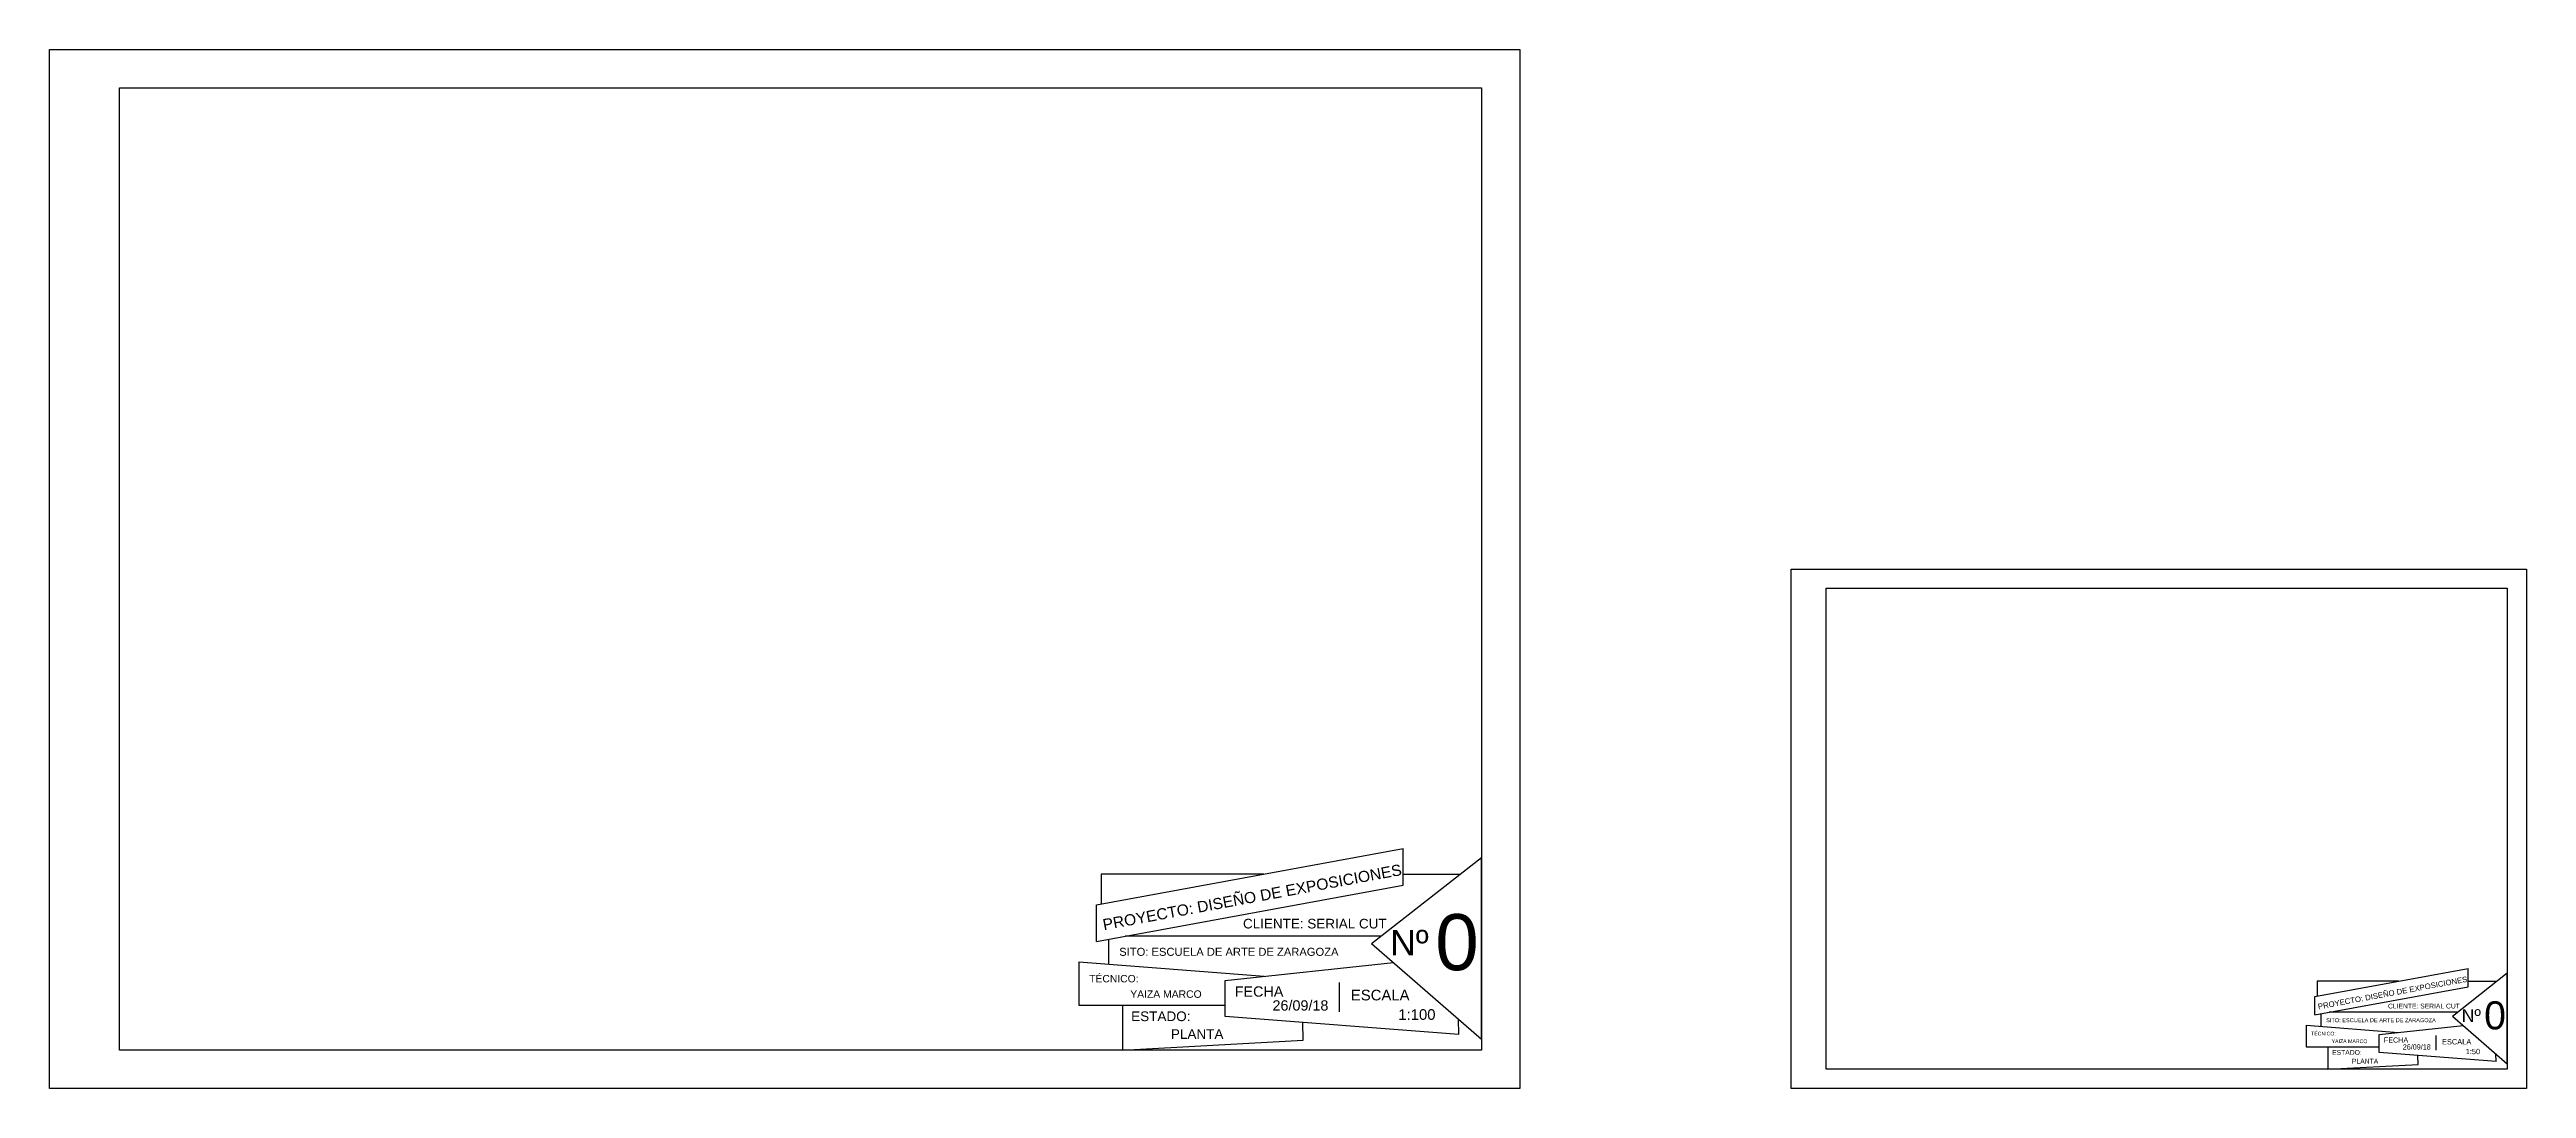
# Model space of a CAD drawing. Header units: millimetres. Extents: x 1861 to 2084, y 2224 to 2390.
# Drawn here: x 1995 to 2065.7, y 2330.2 to 2359.9 of the extents above; entities that cross this region are included whole.
import ezdxf

# ---------------------------------------------------------------- set-up
doc = ezdxf.new("R2010")
doc.units = ezdxf.units.MM
doc.layers.add('CAJETIN', color=5, linetype='Continuous')
doc.layers.add('z-poli-s', color=6, linetype='Continuous')
doc.styles.get("Standard").update_dxf_attribs({"font": 'arial.ttf'})

msp = doc.modelspace()

# ---------------------------------------------------------------- texts
at = {"layer": 'z-poli-s'}
for height, p in [(0.31837, (2025.099, 2334.692)), (0.15919, (2059.793, 2332.431))]:
    msp.add_text('PROYECTO: DISEÑO DE EXPOSICIONES', height=height, rotation=10.5179, dxfattribs=at).set_placement(p)
for s, height, p in [('CLIENTE: SERIAL CUT', 0.27531, (2029.073, 2334.745)), ('0', 1.603, (2034.563, 2333.552)), ('SITO: ESCUELA DE ARTE DE ZARAGOZA', 0.22861, (2025.537, 2333.963)), ('Nº', 0.7227, (2033.278, 2333.978)), ('TÉCNICO: ', 0.2113, (2024.679, 2333.205)), ('YAIZA MARCO ', 0.21199, (2025.852, 2332.763)), ('FECHA', 0.2937, (2028.836, 2332.796)), ('ESCALA', 0.3039, (2032.154, 2332.689)), ('ESTADO:', 0.2765, (2025.877, 2332.096)), ('26/09/18', 0.2937, (2029.915, 2332.398)), ('1:100', 0.3039, (2033.509, 2332.133)), ('SITO: ESCUELA DE ARTE DE ZARAGOZA', 0.1143, (2060.012, 2332.066)), ('CLIENTE: SERIAL CUT', 0.13766, (2061.78, 2332.458)), ('Nº', 0.3614, (2063.883, 2332.074)), ('0', 0.802, (2064.525, 2331.861)), ('PLANTA', 0.2765, (2027.012, 2331.589)), ('TÉCNICO: ', 0.1056, (2059.583, 2331.687)), ('YAIZA MARCO ', 0.10599, (2060.169, 2331.467)), ('FECHA', 0.1469, (2061.661, 2331.483)), ('26/09/18', 0.1469, (2062.201, 2331.284)), ('ESCALA', 0.152, (2063.321, 2331.43)), ('1:50', 0.152, (2063.998, 2331.152)), ('ESTADO:', 0.1383, (2060.182, 2331.133)), ('PLANTA', 0.1383, (2060.749, 2330.88))]:
    msp.add_text(s, height=height, dxfattribs=at).set_placement(p)

# ---------------------------------------------------------------- linework, layer by layer
at = {"layer": 'CAJETIN'}
for p, q in [((1994.982, 2359.87), (2036.982, 2359.87)), ((1994.982, 2330.17), (1994.982, 2359.87)), ((2036.982, 2359.87), (2036.982, 2330.17)), ((1996.982, 2358.77), (2035.882, 2358.77)), ((1996.982, 2331.27), (1996.982, 2358.77)), ((2035.882, 2358.77), (2035.882, 2331.27)), ((2044.734, 2345.02), (2065.734, 2345.02)), ((2044.734, 2330.17), (2044.734, 2345.02)), ((2065.734, 2345.02), (2065.734, 2330.17)), ((2045.734, 2344.47), (2065.184, 2344.47)), ((2045.734, 2330.72), (2045.734, 2344.47)), ((2065.184, 2344.47), (2065.184, 2330.72)), ((2035.882, 2331.27), (1996.982, 2331.27)), ((2065.184, 2330.72), (2045.734, 2330.72)), ((2036.982, 2330.17), (1994.982, 2330.17)), ((2065.734, 2330.17), (2044.734, 2330.17))]:
    msp.add_line(p, q, dxfattribs=at)
at = {"layer": 'z-poli-s'}
for p, q in [((2024.888, 2335.422), (2033.645, 2337.027)), ((2033.645, 2335.982), (2033.645, 2337.027)), ((2029.672, 2336.299), (2025.021, 2336.299)), ((2025.021, 2336.299), (2025.021, 2335.447)), ((2032.747, 2334.315), (2035.882, 2336.776)), ((2033.645, 2336.299), (2035.275, 2336.299)), ((2035.882, 2331.584), (2035.882, 2336.776)), ((2024.888, 2334.377), (2033.645, 2335.982)), ((2024.888, 2334.377), (2024.888, 2335.422)), ((2025.235, 2334.441), (2025.235, 2333.726)), ((2033.018, 2334.528), (2025.71, 2334.528)), ((2032.747, 2334.315), (2035.882, 2331.584)), ((2024.387, 2333.792), (2029.677, 2333.377)), ((2024.387, 2333.792), (2024.387, 2332.55)), ((2028.567, 2333.258), (2033.367, 2333.774)), ((2059.687, 2332.796), (2064.066, 2333.599)), ((2063.617, 2332.242), (2065.184, 2333.473)), ((2064.066, 2333.076), (2064.066, 2333.599)), ((2065.184, 2330.877), (2065.184, 2333.473)), ((2028.567, 2332.225), (2028.567, 2333.258)), ((2031.83, 2332.363), (2031.83, 2333.201)), ((2059.687, 2332.274), (2064.066, 2333.076)), ((2059.687, 2332.274), (2059.687, 2332.796)), ((2062.079, 2333.235), (2059.754, 2333.235)), ((2059.754, 2333.235), (2059.754, 2332.809)), ((2064.066, 2333.235), (2064.881, 2333.235)), ((2024.387, 2332.55), (2028.567, 2332.55)), ((2025.627, 2332.55), (2025.627, 2331.27)), ((2035.242, 2331.718), (2028.567, 2332.225)), ((2030.789, 2331.551), (2030.785, 2332.056)), ((2035.242, 2331.718), (2035.228, 2332.153)), ((2059.861, 2332.306), (2059.861, 2331.948)), ((2063.753, 2332.349), (2060.099, 2332.349)), ((2063.617, 2332.242), (2065.184, 2330.877)), ((2025.627, 2331.27), (2030.789, 2331.551)), ((2059.437, 2331.981), (2062.082, 2331.774)), ((2059.437, 2331.981), (2059.437, 2331.36)), ((2059.437, 2331.36), (2061.527, 2331.36)), ((2060.057, 2331.36), (2060.057, 2330.72)), ((2061.527, 2331.714), (2063.927, 2331.972)), ((2061.527, 2331.197), (2061.527, 2331.714)), ((2063.158, 2331.267), (2063.158, 2331.686)), ((2060.057, 2330.72), (2062.638, 2330.861)), ((2064.865, 2330.944), (2061.527, 2331.197)), ((2062.638, 2330.861), (2062.636, 2331.113)), ((2064.865, 2330.944), (2064.858, 2331.162))]:
    msp.add_line(p, q, dxfattribs=at)

msp.set_redraw_order([(e.dxf.handle, doc.entitydb.next_handle()) for e in msp.query("TEXT MTEXT ATTDEF DIMENSION ARC_DIMENSION")])  # texts and dimensions are drawn at this point

doc.saveas('drawing.dxf')
